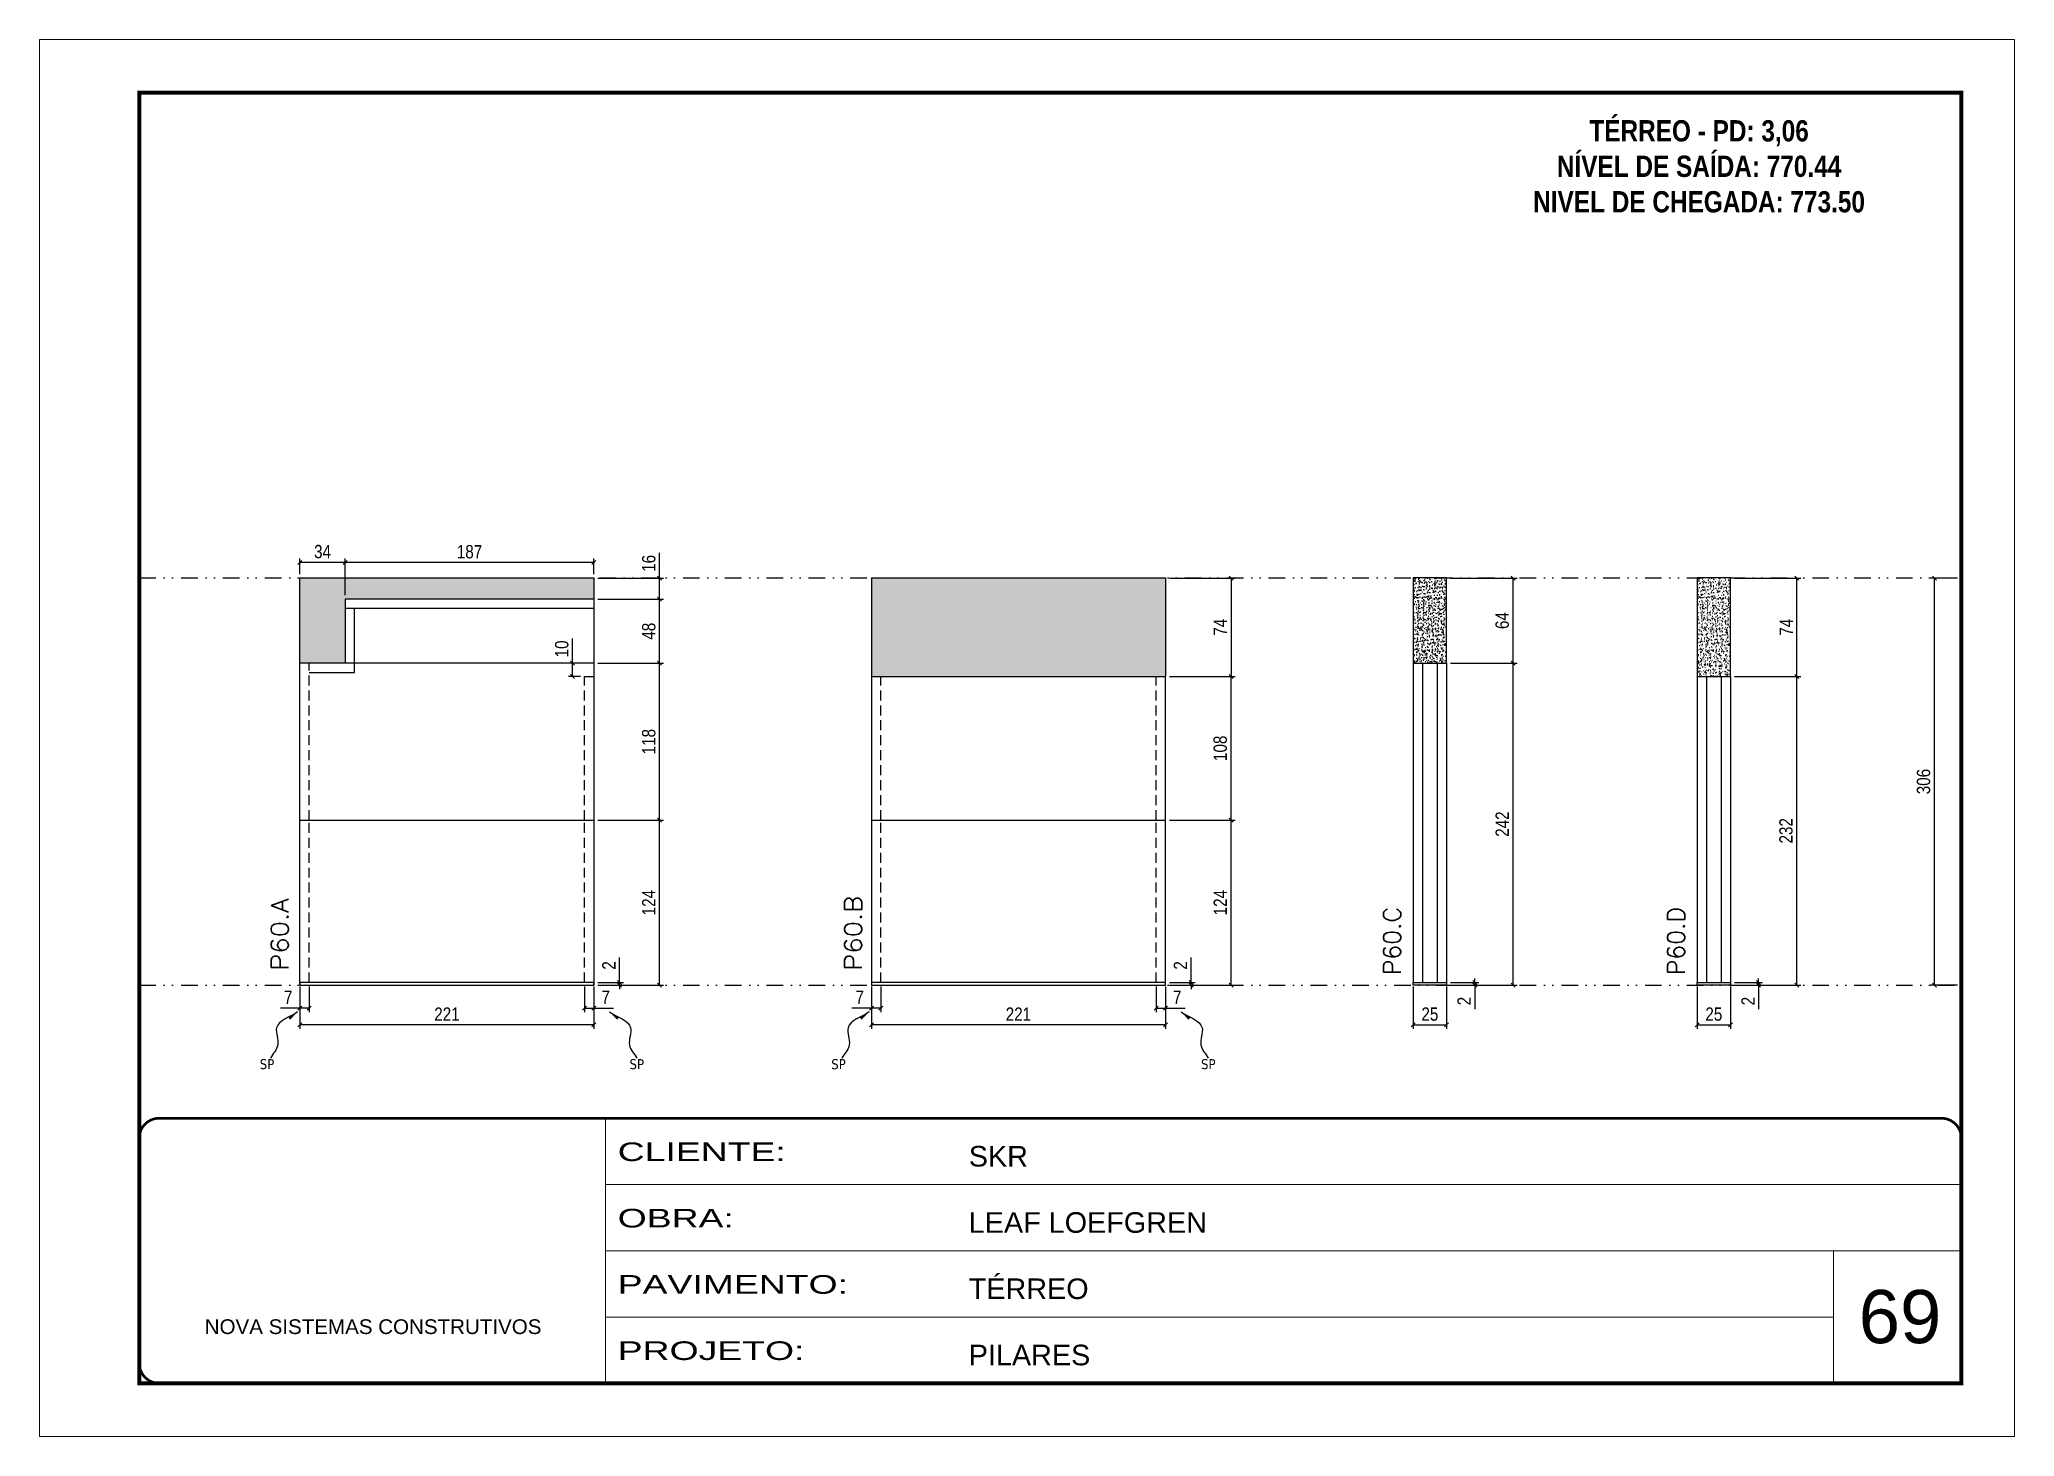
# Model space of a CAD drawing. Extents: x 14400 to 27878, y -21631 to 6985.
# Drawn here: x 14400 to 15885, y -13591 to -12541 of the extents above; entities that cross this region are included whole.
import ezdxf

# ---------------------------------------------------------------- set-up
doc = ezdxf.new("R2010")
doc.units = 0
for name, pattern in [('CONTINUO', [0]), ('DASHED', [0.75, 0.5, -0.25]), ('DIVIDE2', [0.625, 0.25, -0.125, 0, -0.125, 0, -0.125]), ('HIDDEN', [0.375, 0.25, -0.125])]:
    doc.linetypes.add(name, pattern=pattern)
for name, color, linetype, lineweight in [('CARIMBO', 255, 'Continuous', 9), ('Folhas', 255, 'Continuous', 9), ('SARRAFO DE PRESSAO', 251, 'DASHED', 9), ('Texto Seção', 7, 'Continuous', 15)]:
    doc.layers.add(name, color=color, linetype=linetype, lineweight=lineweight)
for name, color, linetype in [('COTA', 241, 'Continuous'), ('NOMENCLATURA', 7, 'Continuous'), ('Nível', 160, 'Continuous'), ('Painéis', 200, 'Continuous'), ('SARR_2.2x7', 40, 'Continuous'), ('Sarrafo de Pressão', 42, 'HIDDEN'), ('texto', 7, 'Continuous')]:
    doc.layers.add(name, color=color, linetype=linetype)
doc.styles.add('ARIAL', font='arial.ttf')
doc.styles.add('COTA TECNICA', font='techl___.ttf', dxfattribs={"height": 10})
doc.styles.add('COTA TECNICA-50', font='techl___.ttf', dxfattribs={"height": 10})
doc.styles.add('REGUA-120', font='ROMANS.shx', dxfattribs={"height": 15})
doc.styles.add('ROMANC', font='techb___.ttf', dxfattribs={"height": 2.5})
doc.styles.get("Standard").update_dxf_attribs({"font": 'arial.ttf'})
doc.styles.add('Tecnologia', font='')
doc.styles.get('Tecnologia').set_extended_font_data('Forgotten Futurist')
doc.dimstyles.new('COTA PAINEL-50', dxfattribs={"dimtxt": 10, "dimasz": 3, "dimexe": 3, "dimexo": 3, "dimgap": 3, "dimtad": 1, "dimdec": 1, "dimzin": 12, "dimdsep": 46, "dimtxsty": 'COTA TECNICA-50', "dimblk1": 'OBLIQUE', "dimblk2": 'OBLIQUE', "dimsah": 1, "dimcen": 0.9, "dimclrd": 4, "dimclre": 4, "dimclrt": 240, "dimadec": 1, "dimazin": 3, "dimtfac": 1, "dimtdec": 1, "dimtmove": 0, "dimatfit": 3, "dimfxl": 1, "dimtolj": 1, "dimtzin": 12, "dimarcsym": 0})
doc.dimstyles.new('PAINEL', dxfattribs={"dimtxt": 10, "dimasz": 3, "dimexe": 3, "dimexo": 3, "dimgap": 3, "dimtad": 1, "dimdec": 1, "dimzin": 12, "dimdsep": 46, "dimtxsty": 'COTA TECNICA', "dimblk1": 'OBLIQUE', "dimblk2": 'OBLIQUE', "dimsah": 1, "dimcen": 0.9, "dimclrd": 4, "dimclre": 4, "dimclrt": 240, "dimadec": 1, "dimazin": 3, "dimtfac": 1, "dimtdec": 1, "dimtmove": 0, "dimatfit": 3, "dimfxl": 1, "dimtolj": 1, "dimtzin": 12, "dimarcsym": 0})
doc.dimstyles.get("Standard").update_dxf_attribs({"dimtxt": 0.18, "dimasz": 0.18, "dimexe": 0.18, "dimexo": 0.0625, "dimgap": 0.09, "dimtad": 0, "dimtih": 1, "dimtoh": 1, "dimdec": 4, "dimzin": 0, "dimdsep": 46, "dimtxsty": 'Standard', "dimcen": 0.09, "dimadec": 0, "dimazin": 0, "dimtfac": 1, "dimtdec": 4, "dimtofl": 0, "dimtmove": 0, "dimatfit": 3, "dimfxl": 1, "dimtolj": 1, "dimtzin": 0, "dimarcsym": 0})

msp = doc.modelspace()

# ---------------------------------------------------------------- texts
at = {"layer": 'CARIMBO', "style": 'ARIAL'}
msp.add_text('69', height=40, dxfattribs=at).set_placement((15767.83, -13520.91))
at = {"layer": 'NOMENCLATURA', "color": 2, "insert": (15647.81, -12574.99), "char_height": 16, "attachment_point": 2, "style": 'ROMANC'}
msp.add_mtext_dynamic_manual_height_columns('\\PTÉRREO - PD: 3,06\\PNÍVEL DE SAÍDA: 770.44\\PNIVEL DE CHEGADA: 773.50', width=432.3511, gutter_width=1, heights=[0], dxfattribs=at)
at = {"layer": 'texto', "color": 0, "char_height": 7.5, "attachment_point": 5}
for insert in [(14571.04, -13311.26), (14849.07, -13311.26), (15000.74, -13311.26), (15278.77, -13311.26)]:
    msp.add_mtext('{\\fTahoma|b0|i0|c0|p34;\\C4;SP}', dxfattribs=dict(at, insert=insert))
at = {"layer": 'Texto Seção', "style": 'REGUA-120', "width": 1.1}
for s, p in [('P60.B', (15018.27, -13241)), ('P60.A', (14587.08, -13241))]:
    msp.add_text(s, height=13, rotation=90, dxfattribs=at).set_placement(p)
at = {"layer": 'Texto Seção', "char_height": 13, "width": 370.6998, "attachment_point": 7, "rotation": 90, "style": 'REGUA-120'}
for s, insert in [('P60.C', (15423.48, -13244.35)), ('P60.D', (15636.99, -13244.35))]:
    msp.add_mtext(s, dxfattribs=dict(at, insert=insert))

# ---------------------------------------------------------------- blocks, each defined once
blk = doc.blocks.new('9999999999')
at = {"color": 30, "linetype": 'CONTINUO'}
for p, q in [((98564.6, 34230.2), (98564.6, 34429.4)), ((98564.6, 34379.6), (99584, 34379.6)), ((98564.6, 34329.8), (99488, 34329.8)), ((99584, 34329.8), (99488, 34329.8)), ((99488, 34329.8), (99488, 34230.2)), ((98564.6, 34280), (99488, 34280))]:
    blk.add_line(p, q, dxfattribs=at)
at = {"color": 30, "linetype": 'CONTINUO', "const_width": 2}
blk.add_lwpolyline([(99584, 34230.2), (99584, 34414.4, 0.414214), (99569, 34429.4), (98229, 34429.4, 0.414214), (98214, 34414.4), (98214, 34245.2, 0.414214), (98229, 34230.2), (99584, 34230.2)], format="xyb", dxfattribs=at)
at = {"layer": 'Folhas'}
blk.add_lwpolyline([(98139, 34190.2), (99624, 34190.2), (99624, 35240.2), (98139, 35240.2)], close=True, dxfattribs=at)
at = {"layer": 'Folhas', "color": 30, "const_width": 3}
blk.add_lwpolyline([(98214, 34230.2), (99584, 34230.2), (99584, 35200.2), (98214, 35200.2)], close=True, dxfattribs=at)
at = {"color": 7, "linetype": 'Continuous', "ltscale": 5, "style": 'ARIAL'}
for s, height, p in [('SKR', 15.48, (98837.7, 34393.1)), ('LEAF LOEFGREN', 15.483, (98837.7, 34343.3)), ('TÉRREO', 15.48, (98837.7, 34293.5)), ('NOVA SISTEMAS CONSTRUTIVOS', 11.059, (98263.2, 34267.2)), ('PILARES', 15.48, (98837.7, 34243.7))]:
    blk.add_text(s, height=height, dxfattribs=at).set_placement(p)
at = {"layer": 'Folhas', "color": 7, "style": 'Tecnologia', "width": 1.5}
for s, p in [('CLIENTE:', (98573.7, 34397.2)), ('OBRA:', (98573.7, 34347.3)), ('PAVIMENTO:', (98573.7, 34297.5)), ('PROJETO:', (98573.7, 34247.7))]:
    blk.add_text(s, height=14, dxfattribs=at).set_placement(p)
blk = doc.blocks.new('_Oblique')
at = {"color": 0, "linetype": 'ByBlock', "lineweight": -2}
blk.add_line((-0.5, -0.5), (0.5, 0.5), dxfattribs=at)
blk = doc.blocks.new('*D2590')
at = {"layer": 'COTA', "color": 4, "lineweight": -2, "transparency": 16777216}
for p, q in [((15432.9, -13252.8), (15432.9, -13284.7)), ((15457.9, -13252.8), (15457.9, -13284.7)), ((15432.9, -13281.7), (15457.9, -13281.7))]:
    blk.add_line(p, q, dxfattribs=at)
at = {"layer": 'Defpoints', "color": 0, "transparency": 16777216}
for p in [(15432.9, -13249.8), (15457.9, -13249.8), (15457.9, -13281.7)]:
    blk.add_point(p, dxfattribs=at)
at = {"layer": 'COTA', "color": 4, "lineweight": -2, "transparency": 16777216, "xscale": 3, "yscale": 3, "zscale": 3, "rotation": 180}
blk.add_blockref('_Oblique', (15432.9, -13281.7), dxfattribs=at)
at = {"layer": 'COTA', "color": 4, "lineweight": -2, "transparency": 16777216, "xscale": 3, "yscale": 3, "zscale": 3}
blk.add_blockref('_Oblique', (15457.9, -13281.7), dxfattribs=at)
at = {"layer": 'COTA', "color": 240, "transparency": 16777216, "insert": (15445.4, -13273.6), "char_height": 10, "attachment_point": 5, "style": 'COTA TECNICA'}
blk.add_mtext('\\A1;25', dxfattribs=at)
blk = doc.blocks.new('*D2591')
at = {"layer": 'COTA', "color": 4, "lineweight": -2, "transparency": 16777216}
for p, q in [((15460.9, -13249.8), (15482.1, -13249.8)), ((15460.9, -13251.8), (15482.1, -13251.8)), ((15479.1, -13249.8), (15479.1, -13246.8)), ((15479.1, -13249.8), (15479.1, -13251.8)), ((15479.1, -13251.8), (15479.1, -13269.9))]:
    blk.add_line(p, q, dxfattribs=at)
at = {"layer": 'Defpoints', "color": 0, "transparency": 16777216}
for p in [(15457.9, -13249.8), (15457.9, -13251.8), (15479.1, -13249.8)]:
    blk.add_point(p, dxfattribs=at)
at = {"layer": 'COTA', "color": 4, "lineweight": -2, "transparency": 16777216, "xscale": 3, "yscale": 3, "zscale": 3}
for p, rotation in [((15479.1, -13249.8), 270), ((15479.1, -13251.8), 90)]:
    blk.add_blockref('_Oblique', p, dxfattribs=dict(at, rotation=rotation))
at = {"layer": 'COTA', "color": 240, "transparency": 16777216, "insert": (15471.1, -13263.8), "char_height": 10, "attachment_point": 5, "rotation": 90, "style": 'COTA TECNICA-50'}
blk.add_mtext('\\A1;2', dxfattribs=at)
blk = doc.blocks.new('*D2592')
at = {"layer": 'COTA', "color": 4, "lineweight": -2, "transparency": 16777216}
for p, q in [((15460.9, -13009.8), (15510.9, -13009.8)), ((15507.9, -13251.8), (15507.9, -13009.8)), ((15460.9, -13251.8), (15510.9, -13251.8))]:
    blk.add_line(p, q, dxfattribs=at)
at = {"layer": 'Defpoints', "color": 0, "transparency": 16777216}
for p in [(15457.9, -13009.8), (15507.9, -13009.8), (15457.9, -13251.8)]:
    blk.add_point(p, dxfattribs=at)
at = {"layer": 'COTA', "color": 4, "lineweight": -2, "transparency": 16777216, "xscale": 3, "yscale": 3, "zscale": 3}
for p, rotation in [((15507.9, -13009.8), 90), ((15507.9, -13251.8), 270)]:
    blk.add_blockref('_Oblique', p, dxfattribs=dict(at, rotation=rotation))
at = {"layer": 'COTA', "color": 240, "transparency": 16777216, "insert": (15499.8, -13130.8), "char_height": 10, "attachment_point": 5, "rotation": 90, "style": 'COTA TECNICA-50'}
blk.add_mtext('\\A1;242', dxfattribs=at)
blk = doc.blocks.new('*D2606')
at = {"layer": 'COTA', "color": 4, "lineweight": -2, "transparency": 16777216}
for p, q in [((15460.9, -12945.8), (15510.9, -12945.8)), ((15507.9, -13009.8), (15507.9, -12945.8)), ((15460.9, -13009.8), (15510.9, -13009.8))]:
    blk.add_line(p, q, dxfattribs=at)
at = {"layer": 'Defpoints', "color": 0, "transparency": 16777216}
for p in [(15457.9, -12945.8), (15507.9, -12945.8), (15457.9, -13009.8)]:
    blk.add_point(p, dxfattribs=at)
at = {"layer": 'COTA', "color": 4, "lineweight": -2, "transparency": 16777216, "xscale": 3, "yscale": 3, "zscale": 3}
for p, rotation in [((15507.9, -12945.8), 90), ((15507.9, -13009.8), 270)]:
    blk.add_blockref('_Oblique', p, dxfattribs=dict(at, rotation=rotation))
at = {"layer": 'COTA', "color": 240, "transparency": 16777216, "insert": (15499.8, -12977.8), "char_height": 10, "attachment_point": 5, "rotation": 90, "style": 'COTA TECNICA'}
blk.add_mtext('\\A1;64', dxfattribs=at)
blk = doc.blocks.new('*D2607')
at = {"layer": 'COTA', "color": 4, "lineweight": -2, "transparency": 16777216}
for p, q in [((15842, -12945.8), (15821.8, -12945.8)), ((15824.8, -13251.8), (15824.8, -12945.8)), ((15842, -13251.8), (15821.8, -13251.8))]:
    blk.add_line(p, q, dxfattribs=at)
at = {"layer": 'Defpoints', "color": 0, "transparency": 16777216}
for p in [(15824.8, -12945.8), (15845, -12945.8), (15845, -13251.8)]:
    blk.add_point(p, dxfattribs=at)
at = {"layer": 'COTA', "color": 4, "lineweight": -2, "transparency": 16777216, "xscale": 3, "yscale": 3, "zscale": 3}
for p, rotation in [((15824.8, -12945.8), 90), ((15824.8, -13251.8), 270)]:
    blk.add_blockref('_Oblique', p, dxfattribs=dict(at, rotation=rotation))
at = {"layer": 'COTA', "color": 240, "transparency": 16777216, "insert": (15816.6, -13098.8), "char_height": 10, "attachment_point": 5, "rotation": 90, "style": 'COTA TECNICA'}
blk.add_mtext('\\A1;306', dxfattribs=at)
blk = doc.blocks.new('*D2593')
at = {"layer": 'COTA', "color": 4, "lineweight": -2, "transparency": 16777216}
for p, q in [((15646.4, -13252.8), (15646.4, -13284.7)), ((15671.4, -13252.8), (15671.4, -13284.7)), ((15646.4, -13281.7), (15671.4, -13281.7))]:
    blk.add_line(p, q, dxfattribs=at)
at = {"layer": 'Defpoints', "color": 0, "transparency": 16777216}
for p in [(15646.4, -13249.8), (15671.4, -13249.8), (15671.4, -13281.7)]:
    blk.add_point(p, dxfattribs=at)
at = {"layer": 'COTA', "color": 4, "lineweight": -2, "transparency": 16777216, "xscale": 3, "yscale": 3, "zscale": 3, "rotation": 180}
blk.add_blockref('_Oblique', (15646.4, -13281.7), dxfattribs=at)
at = {"layer": 'COTA', "color": 4, "lineweight": -2, "transparency": 16777216, "xscale": 3, "yscale": 3, "zscale": 3}
blk.add_blockref('_Oblique', (15671.4, -13281.7), dxfattribs=at)
at = {"layer": 'COTA', "color": 240, "transparency": 16777216, "insert": (15658.9, -13273.6), "char_height": 10, "attachment_point": 5, "style": 'COTA TECNICA'}
blk.add_mtext('\\A1;25', dxfattribs=at)
blk = doc.blocks.new('*D2594')
at = {"layer": 'COTA', "color": 4, "lineweight": -2, "transparency": 16777216}
for p, q in [((15674.4, -13249.8), (15695.6, -13249.8)), ((15674.4, -13251.8), (15695.6, -13251.8)), ((15692.6, -13249.8), (15692.6, -13246.8)), ((15692.6, -13249.8), (15692.6, -13251.8)), ((15692.6, -13251.8), (15692.6, -13269.9))]:
    blk.add_line(p, q, dxfattribs=at)
at = {"layer": 'Defpoints', "color": 0, "transparency": 16777216}
for p in [(15671.4, -13249.8), (15671.4, -13251.8), (15692.6, -13249.8)]:
    blk.add_point(p, dxfattribs=at)
at = {"layer": 'COTA', "color": 4, "lineweight": -2, "transparency": 16777216, "xscale": 3, "yscale": 3, "zscale": 3}
for p, rotation in [((15692.6, -13249.8), 270), ((15692.6, -13251.8), 90)]:
    blk.add_blockref('_Oblique', p, dxfattribs=dict(at, rotation=rotation))
at = {"layer": 'COTA', "color": 240, "transparency": 16777216, "insert": (15684.6, -13263.8), "char_height": 10, "attachment_point": 5, "rotation": 90, "style": 'COTA TECNICA-50'}
blk.add_mtext('\\A1;2', dxfattribs=at)
blk = doc.blocks.new('*D2595')
at = {"layer": 'COTA', "color": 4, "lineweight": -2, "transparency": 16777216}
for p, q in [((15674.4, -13019.8), (15724.4, -13019.8)), ((15721.4, -13251.8), (15721.4, -13019.8)), ((15674.4, -13251.8), (15724.4, -13251.8))]:
    blk.add_line(p, q, dxfattribs=at)
at = {"layer": 'Defpoints', "color": 0, "transparency": 16777216}
for p in [(15671.4, -13019.8), (15721.4, -13019.8), (15671.4, -13251.8)]:
    blk.add_point(p, dxfattribs=at)
at = {"layer": 'COTA', "color": 4, "lineweight": -2, "transparency": 16777216, "xscale": 3, "yscale": 3, "zscale": 3}
for p, rotation in [((15721.4, -13019.8), 90), ((15721.4, -13251.8), 270)]:
    blk.add_blockref('_Oblique', p, dxfattribs=dict(at, rotation=rotation))
at = {"layer": 'COTA', "color": 240, "transparency": 16777216, "insert": (15713.2, -13135.8), "char_height": 10, "attachment_point": 5, "rotation": 90, "style": 'COTA TECNICA-50'}
blk.add_mtext('\\A1;232', dxfattribs=at)
blk = doc.blocks.new('*D2608')
at = {"layer": 'COTA', "color": 4, "lineweight": -2, "transparency": 16777216}
for p, q in [((15674.4, -12945.8), (15724.4, -12945.8)), ((15721.4, -13019.8), (15721.4, -12945.8)), ((15674.4, -13019.8), (15724.4, -13019.8))]:
    blk.add_line(p, q, dxfattribs=at)
at = {"layer": 'Defpoints', "color": 0, "transparency": 16777216}
for p in [(15671.4, -12945.8), (15721.4, -12945.8), (15671.4, -13019.8)]:
    blk.add_point(p, dxfattribs=at)
at = {"layer": 'COTA', "color": 4, "lineweight": -2, "transparency": 16777216, "xscale": 3, "yscale": 3, "zscale": 3}
for p, rotation in [((15721.4, -12945.8), 90), ((15721.4, -13019.8), 270)]:
    blk.add_blockref('_Oblique', p, dxfattribs=dict(at, rotation=rotation))
at = {"layer": 'COTA', "color": 240, "transparency": 16777216, "insert": (15713.4, -12982.8), "char_height": 10, "attachment_point": 5, "rotation": 90, "style": 'COTA TECNICA'}
blk.add_mtext('\\A1;74', dxfattribs=at)
blk = doc.blocks.new('*D2600')
at = {"layer": 'COTA', "color": 4, "lineweight": -2, "transparency": 16777216}
for p, q in [((14595.8, -13252.8), (14595.8, -13284.7)), ((14816.8, -13252.8), (14816.8, -13284.7)), ((14816.8, -13281.7), (14595.8, -13281.7))]:
    blk.add_line(p, q, dxfattribs=at)
at = {"layer": 'Defpoints', "color": 0, "transparency": 16777216}
for p in [(14595.8, -13249.8), (14816.8, -13249.8), (14595.8, -13281.7)]:
    blk.add_point(p, dxfattribs=at)
at = {"layer": 'COTA', "color": 4, "lineweight": -2, "transparency": 16777216, "xscale": 3, "yscale": 3, "zscale": 3, "rotation": 180}
blk.add_blockref('_Oblique', (14595.8, -13281.7), dxfattribs=at)
at = {"layer": 'COTA', "color": 4, "lineweight": -2, "transparency": 16777216, "xscale": 3, "yscale": 3, "zscale": 3}
blk.add_blockref('_Oblique', (14816.8, -13281.7), dxfattribs=at)
at = {"layer": 'COTA', "color": 240, "transparency": 16777216, "insert": (14706.3, -13273.6), "char_height": 10, "attachment_point": 5, "style": 'COTA TECNICA'}
blk.add_mtext('\\A1;221', dxfattribs=at)
blk = doc.blocks.new('*D2601')
at = {"layer": 'COTA', "color": 4, "lineweight": -2, "transparency": 16777216}
for p, q in [((14809.8, -13252.8), (14809.8, -13272)), ((14816.8, -13254.8), (14816.8, -13272)), ((14809.8, -13269), (14816.8, -13269)), ((14816.8, -13269), (14831.6, -13269))]:
    blk.add_line(p, q, dxfattribs=at)
at = {"layer": 'Defpoints', "color": 0, "transparency": 16777216}
for p in [(14809.8, -13249.8), (14816.8, -13251.8), (14816.8, -13269)]:
    blk.add_point(p, dxfattribs=at)
at = {"layer": 'COTA', "color": 4, "lineweight": -2, "transparency": 16777216, "xscale": 3, "yscale": 3, "zscale": 3, "rotation": 180}
blk.add_blockref('_Oblique', (14809.8, -13269), dxfattribs=at)
at = {"layer": 'COTA', "color": 4, "lineweight": -2, "transparency": 16777216, "xscale": 3, "yscale": 3, "zscale": 3}
blk.add_blockref('_Oblique', (14816.8, -13269), dxfattribs=at)
at = {"layer": 'COTA', "color": 240, "transparency": 16777216, "insert": (14825.7, -13260.9), "char_height": 10, "attachment_point": 5, "style": 'COTA TECNICA-50'}
blk.add_mtext('\\A1;7', dxfattribs=at)
blk = doc.blocks.new('*D2602')
at = {"layer": 'COTA', "color": 4, "lineweight": -2, "transparency": 16777216}
for p, q in [((14595.8, -13254.8), (14595.8, -13272)), ((14602.8, -13252.8), (14602.8, -13272)), ((14595.8, -13269), (14581.1, -13269)), ((14602.8, -13269), (14595.8, -13269))]:
    blk.add_line(p, q, dxfattribs=at)
at = {"layer": 'Defpoints', "color": 0, "transparency": 16777216}
for p in [(14595.8, -13251.8), (14602.8, -13249.8), (14595.8, -13269)]:
    blk.add_point(p, dxfattribs=at)
at = {"layer": 'COTA', "color": 4, "lineweight": -2, "transparency": 16777216, "xscale": 3, "yscale": 3, "zscale": 3, "rotation": 180}
blk.add_blockref('_Oblique', (14595.8, -13269), dxfattribs=at)
at = {"layer": 'COTA', "color": 4, "lineweight": -2, "transparency": 16777216, "xscale": 3, "yscale": 3, "zscale": 3}
blk.add_blockref('_Oblique', (14602.8, -13269), dxfattribs=at)
at = {"layer": 'COTA', "color": 240, "transparency": 16777216, "insert": (14587, -13260.9), "char_height": 10, "attachment_point": 5, "style": 'COTA TECNICA-50'}
blk.add_mtext('\\A1;7', dxfattribs=at)
blk = doc.blocks.new('*D2603')
at = {"layer": 'COTA', "color": 4, "lineweight": -2, "transparency": 16777216}
for p, q in [((14836.1, -13249.8), (14836.1, -13231)), ((14819.8, -13249.8), (14839.1, -13249.8)), ((14819.8, -13251.8), (14839.1, -13251.8)), ((14836.1, -13251.8), (14836.1, -13249.8)), ((14836.1, -13251.8), (14836.1, -13254.8))]:
    blk.add_line(p, q, dxfattribs=at)
at = {"layer": 'Defpoints', "color": 0, "transparency": 16777216}
for p in [(14816.8, -13249.8), (14816.8, -13251.8), (14836.1, -13251.8)]:
    blk.add_point(p, dxfattribs=at)
at = {"layer": 'COTA', "color": 4, "lineweight": -2, "transparency": 16777216, "xscale": 3, "yscale": 3, "zscale": 3}
for p, rotation in [((14836.1, -13249.8), 270), ((14836.1, -13251.8), 90)]:
    blk.add_blockref('_Oblique', p, dxfattribs=dict(at, rotation=rotation))
at = {"layer": 'COTA', "color": 240, "transparency": 16777216, "insert": (14828.1, -13237), "char_height": 10, "attachment_point": 5, "rotation": 90, "style": 'COTA TECNICA-50'}
blk.add_mtext('\\A1;2', dxfattribs=at)
blk = doc.blocks.new('*D2604')
at = {"layer": 'COTA', "color": 4, "linetype": 'ByBlock', "lineweight": -2, "transparency": 16777216}
for p, q in [((14819.8, -13127.8), (14869.2, -13127.8)), ((14866.2, -13251.8), (14866.2, -13127.8)), ((14819.8, -13251.8), (14869.2, -13251.8))]:
    blk.add_line(p, q, dxfattribs=at)
at = {"layer": 'Defpoints', "color": 0, "linetype": 'ByBlock', "transparency": 16777216}
for p in [(14816.8, -13127.8), (14866.2, -13127.8), (14816.8, -13251.8)]:
    blk.add_point(p, dxfattribs=at)
at = {"layer": 'COTA', "color": 4, "linetype": 'ByBlock', "lineweight": -2, "transparency": 16777216, "xscale": 3, "yscale": 3, "zscale": 3}
for p, rotation in [((14866.2, -13127.8), 90), ((14866.2, -13251.8), 270)]:
    blk.add_blockref('_Oblique', p, dxfattribs=dict(at, rotation=rotation))
at = {"layer": 'COTA', "color": 240, "linetype": 'ByBlock', "transparency": 16777216, "insert": (14858.1, -13189.8), "char_height": 10, "attachment_point": 5, "rotation": 90, "style": 'COTA TECNICA'}
blk.add_mtext('\\A1;124', dxfattribs=at)
blk = doc.blocks.new('*D2605')
at = {"layer": 'COTA', "color": 4, "linetype": 'ByBlock', "lineweight": -2, "transparency": 16777216}
for p, q in [((14819.8, -13127.8), (14869.2, -13127.8)), ((14866.2, -13251.8), (14866.2, -13127.8)), ((14819.8, -13251.8), (14869.2, -13251.8))]:
    blk.add_line(p, q, dxfattribs=at)
at = {"layer": 'Defpoints', "color": 0, "linetype": 'ByBlock', "transparency": 16777216}
for p in [(14816.8, -13127.8), (14866.2, -13127.8), (14816.8, -13251.8)]:
    blk.add_point(p, dxfattribs=at)
at = {"layer": 'COTA', "color": 4, "linetype": 'ByBlock', "lineweight": -2, "transparency": 16777216, "xscale": 3, "yscale": 3, "zscale": 3}
for p, rotation in [((14866.2, -13127.8), 90), ((14866.2, -13251.8), 270)]:
    blk.add_blockref('_Oblique', p, dxfattribs=dict(at, rotation=rotation))
at = {"layer": 'COTA', "color": 240, "linetype": 'ByBlock', "transparency": 16777216, "insert": (14858.1, -13189.8), "char_height": 10, "attachment_point": 5, "rotation": 90, "style": 'COTA TECNICA'}
blk.add_mtext('\\A1;124', dxfattribs=at)
blk = doc.blocks.new('*D2615')
at = {"layer": 'COTA', "color": 4, "lineweight": -2, "transparency": 16777216}
for p, q in [((14819.8, -12961.8), (14869.2, -12961.8)), ((14866.2, -13009.8), (14866.2, -12961.8)), ((14819.8, -13009.8), (14869.2, -13009.8))]:
    blk.add_line(p, q, dxfattribs=at)
at = {"layer": 'Defpoints', "color": 0, "transparency": 16777216}
for p in [(14816.8, -12961.8), (14866.2, -12961.8), (14816.8, -13009.8)]:
    blk.add_point(p, dxfattribs=at)
at = {"layer": 'COTA', "color": 4, "lineweight": -2, "transparency": 16777216, "xscale": 3, "yscale": 3, "zscale": 3}
for p, rotation in [((14866.2, -12961.8), 90), ((14866.2, -13009.8), 270)]:
    blk.add_blockref('_Oblique', p, dxfattribs=dict(at, rotation=rotation))
at = {"layer": 'COTA', "color": 240, "transparency": 16777216, "insert": (14858.1, -12985.8), "char_height": 10, "attachment_point": 5, "rotation": 90, "style": 'COTA TECNICA'}
blk.add_mtext('\\A1;48', dxfattribs=at)
blk = doc.blocks.new('*D2616')
at = {"layer": 'COTA', "color": 4, "lineweight": -2, "transparency": 16777216}
for p, q in [((14629.8, -12958.8), (14629.8, -12931.2)), ((14816.8, -12934.2), (14629.8, -12934.2)), ((14816.8, -12942.8), (14816.8, -12931.2))]:
    blk.add_line(p, q, dxfattribs=at)
at = {"layer": 'Defpoints', "color": 0, "transparency": 16777216}
for p in [(14629.8, -12934.2), (14816.8, -12945.8), (14629.8, -12961.8)]:
    blk.add_point(p, dxfattribs=at)
at = {"layer": 'COTA', "color": 4, "lineweight": -2, "transparency": 16777216, "xscale": 3, "yscale": 3, "zscale": 3, "rotation": 180}
blk.add_blockref('_Oblique', (14629.8, -12934.2), dxfattribs=at)
at = {"layer": 'COTA', "color": 4, "lineweight": -2, "transparency": 16777216, "xscale": 3, "yscale": 3, "zscale": 3}
blk.add_blockref('_Oblique', (14816.8, -12934.2), dxfattribs=at)
at = {"layer": 'COTA', "color": 240, "transparency": 16777216, "insert": (14723.3, -12926.1), "char_height": 10, "attachment_point": 5, "style": 'COTA TECNICA'}
blk.add_mtext('\\A1;187', dxfattribs=at)
blk = doc.blocks.new('*D2617')
at = {"layer": 'COTA', "color": 4, "lineweight": -2, "transparency": 16777216}
for p, q in [((14595.8, -12942.8), (14595.8, -12931.2)), ((14629.8, -12934.2), (14595.8, -12934.2)), ((14629.8, -12958.8), (14629.8, -12931.2))]:
    blk.add_line(p, q, dxfattribs=at)
at = {"layer": 'Defpoints', "color": 0, "transparency": 16777216}
for p in [(14595.8, -12934.2), (14595.8, -12945.8), (14629.8, -12961.8)]:
    blk.add_point(p, dxfattribs=at)
at = {"layer": 'COTA', "color": 4, "lineweight": -2, "transparency": 16777216, "xscale": 3, "yscale": 3, "zscale": 3, "rotation": 180}
blk.add_blockref('_Oblique', (14595.8, -12934.2), dxfattribs=at)
at = {"layer": 'COTA', "color": 4, "lineweight": -2, "transparency": 16777216, "xscale": 3, "yscale": 3, "zscale": 3}
blk.add_blockref('_Oblique', (14629.8, -12934.2), dxfattribs=at)
at = {"layer": 'COTA', "color": 240, "transparency": 16777216, "insert": (14612.8, -12926), "char_height": 10, "attachment_point": 5, "style": 'COTA TECNICA'}
blk.add_mtext('\\A1;34', dxfattribs=at)
blk = doc.blocks.new('*D2596')
at = {"layer": 'COTA', "color": 4, "lineweight": -2, "transparency": 16777216}
for p, q in [((15025.5, -13252.8), (15025.5, -13284.7)), ((15246.5, -13252.8), (15246.5, -13284.7)), ((15246.5, -13281.7), (15025.5, -13281.7))]:
    blk.add_line(p, q, dxfattribs=at)
at = {"layer": 'Defpoints', "color": 0, "transparency": 16777216}
for p in [(15025.5, -13249.8), (15246.5, -13249.8), (15025.5, -13281.7)]:
    blk.add_point(p, dxfattribs=at)
at = {"layer": 'COTA', "color": 4, "lineweight": -2, "transparency": 16777216, "xscale": 3, "yscale": 3, "zscale": 3, "rotation": 180}
blk.add_blockref('_Oblique', (15025.5, -13281.7), dxfattribs=at)
at = {"layer": 'COTA', "color": 4, "lineweight": -2, "transparency": 16777216, "xscale": 3, "yscale": 3, "zscale": 3}
blk.add_blockref('_Oblique', (15246.5, -13281.7), dxfattribs=at)
at = {"layer": 'COTA', "color": 240, "transparency": 16777216, "insert": (15136, -13273.6), "char_height": 10, "attachment_point": 5, "style": 'COTA TECNICA'}
blk.add_mtext('\\A1;221', dxfattribs=at)
blk = doc.blocks.new('*D2597')
at = {"layer": 'COTA', "color": 4, "lineweight": -2, "transparency": 16777216}
for p, q in [((15239.5, -13252.8), (15239.5, -13272)), ((15246.5, -13254.8), (15246.5, -13272)), ((15239.5, -13269), (15246.5, -13269)), ((15246.5, -13269), (15261.3, -13269))]:
    blk.add_line(p, q, dxfattribs=at)
at = {"layer": 'Defpoints', "color": 0, "transparency": 16777216}
for p in [(15239.5, -13249.8), (15246.5, -13251.8), (15246.5, -13269)]:
    blk.add_point(p, dxfattribs=at)
at = {"layer": 'COTA', "color": 4, "lineweight": -2, "transparency": 16777216, "xscale": 3, "yscale": 3, "zscale": 3, "rotation": 180}
blk.add_blockref('_Oblique', (15239.5, -13269), dxfattribs=at)
at = {"layer": 'COTA', "color": 4, "lineweight": -2, "transparency": 16777216, "xscale": 3, "yscale": 3, "zscale": 3}
blk.add_blockref('_Oblique', (15246.5, -13269), dxfattribs=at)
at = {"layer": 'COTA', "color": 240, "transparency": 16777216, "insert": (15255.4, -13260.9), "char_height": 10, "attachment_point": 5, "style": 'COTA TECNICA-50'}
blk.add_mtext('\\A1;7', dxfattribs=at)
blk = doc.blocks.new('*D2598')
at = {"layer": 'COTA', "color": 4, "lineweight": -2, "transparency": 16777216}
for p, q in [((15025.5, -13254.8), (15025.5, -13272)), ((15032.5, -13252.8), (15032.5, -13272)), ((15025.5, -13269), (15010.8, -13269)), ((15032.5, -13269), (15025.5, -13269))]:
    blk.add_line(p, q, dxfattribs=at)
at = {"layer": 'Defpoints', "color": 0, "transparency": 16777216}
for p in [(15025.5, -13251.8), (15032.5, -13249.8), (15025.5, -13269)]:
    blk.add_point(p, dxfattribs=at)
at = {"layer": 'COTA', "color": 4, "lineweight": -2, "transparency": 16777216, "xscale": 3, "yscale": 3, "zscale": 3, "rotation": 180}
blk.add_blockref('_Oblique', (15025.5, -13269), dxfattribs=at)
at = {"layer": 'COTA', "color": 4, "lineweight": -2, "transparency": 16777216, "xscale": 3, "yscale": 3, "zscale": 3}
blk.add_blockref('_Oblique', (15032.5, -13269), dxfattribs=at)
at = {"layer": 'COTA', "color": 240, "transparency": 16777216, "insert": (15016.7, -13260.9), "char_height": 10, "attachment_point": 5, "style": 'COTA TECNICA-50'}
blk.add_mtext('\\A1;7', dxfattribs=at)
blk = doc.blocks.new('*D2599')
at = {"layer": 'COTA', "color": 4, "lineweight": -2, "transparency": 16777216}
for p, q in [((15265.8, -13249.8), (15265.8, -13231)), ((15249.5, -13249.8), (15268.8, -13249.8)), ((15249.5, -13251.8), (15268.8, -13251.8)), ((15265.8, -13251.8), (15265.8, -13249.8)), ((15265.8, -13251.8), (15265.8, -13254.8))]:
    blk.add_line(p, q, dxfattribs=at)
at = {"layer": 'Defpoints', "color": 0, "transparency": 16777216}
for p in [(15246.5, -13249.8), (15246.5, -13251.8), (15265.8, -13251.8)]:
    blk.add_point(p, dxfattribs=at)
at = {"layer": 'COTA', "color": 4, "lineweight": -2, "transparency": 16777216, "xscale": 3, "yscale": 3, "zscale": 3}
for p, rotation in [((15265.8, -13249.8), 270), ((15265.8, -13251.8), 90)]:
    blk.add_blockref('_Oblique', p, dxfattribs=dict(at, rotation=rotation))
at = {"layer": 'COTA', "color": 240, "transparency": 16777216, "insert": (15257.8, -13237), "char_height": 10, "attachment_point": 5, "rotation": 90, "style": 'COTA TECNICA-50'}
blk.add_mtext('\\A1;2', dxfattribs=at)
blk = doc.blocks.new('*D2611')
at = {"layer": 'COTA', "color": 4, "linetype": 'ByBlock', "lineweight": -2, "transparency": 16777216}
for p, q in [((15249.5, -13127.8), (15298.9, -13127.8)), ((15295.9, -13251.8), (15295.9, -13127.8)), ((15249.5, -13251.8), (15298.9, -13251.8))]:
    blk.add_line(p, q, dxfattribs=at)
at = {"layer": 'Defpoints', "color": 0, "linetype": 'ByBlock', "transparency": 16777216}
for p in [(15246.5, -13127.8), (15295.9, -13127.8), (15246.5, -13251.8)]:
    blk.add_point(p, dxfattribs=at)
at = {"layer": 'COTA', "color": 4, "linetype": 'ByBlock', "lineweight": -2, "transparency": 16777216, "xscale": 3, "yscale": 3, "zscale": 3}
for p, rotation in [((15295.9, -13127.8), 90), ((15295.9, -13251.8), 270)]:
    blk.add_blockref('_Oblique', p, dxfattribs=dict(at, rotation=rotation))
at = {"layer": 'COTA', "color": 240, "linetype": 'ByBlock', "transparency": 16777216, "insert": (15287.8, -13189.8), "char_height": 10, "attachment_point": 5, "rotation": 90, "style": 'COTA TECNICA'}
blk.add_mtext('\\A1;124', dxfattribs=at)
blk = doc.blocks.new('*D2612')
at = {"layer": 'COTA', "color": 4, "linetype": 'ByBlock', "lineweight": -2, "transparency": 16777216}
for p, q in [((15249.5, -13127.8), (15298.9, -13127.8)), ((15295.9, -13251.8), (15295.9, -13127.8)), ((15249.5, -13251.8), (15298.9, -13251.8))]:
    blk.add_line(p, q, dxfattribs=at)
at = {"layer": 'Defpoints', "color": 0, "linetype": 'ByBlock', "transparency": 16777216}
for p in [(15246.5, -13127.8), (15295.9, -13127.8), (15246.5, -13251.8)]:
    blk.add_point(p, dxfattribs=at)
at = {"layer": 'COTA', "color": 4, "linetype": 'ByBlock', "lineweight": -2, "transparency": 16777216, "xscale": 3, "yscale": 3, "zscale": 3}
for p, rotation in [((15295.9, -13127.8), 90), ((15295.9, -13251.8), 270)]:
    blk.add_blockref('_Oblique', p, dxfattribs=dict(at, rotation=rotation))
at = {"layer": 'COTA', "color": 240, "linetype": 'ByBlock', "transparency": 16777216, "insert": (15287.8, -13189.8), "char_height": 10, "attachment_point": 5, "rotation": 90, "style": 'COTA TECNICA'}
blk.add_mtext('\\A1;124', dxfattribs=at)
blk = doc.blocks.new('*D2613')
at = {"layer": 'COTA', "color": 4, "lineweight": -2, "transparency": 16777216}
for p, q in [((15249.5, -13019.8), (15298.9, -13019.8)), ((15295.9, -13127.8), (15295.9, -13019.8)), ((15249.5, -13127.8), (15298.9, -13127.8))]:
    blk.add_line(p, q, dxfattribs=at)
at = {"layer": 'Defpoints', "color": 0, "transparency": 16777216}
for p in [(15246.5, -13019.8), (15295.9, -13019.8), (15246.5, -13127.8)]:
    blk.add_point(p, dxfattribs=at)
at = {"layer": 'COTA', "color": 4, "lineweight": -2, "transparency": 16777216, "xscale": 3, "yscale": 3, "zscale": 3}
for p, rotation in [((15295.9, -13019.8), 90), ((15295.9, -13127.8), 270)]:
    blk.add_blockref('_Oblique', p, dxfattribs=dict(at, rotation=rotation))
at = {"layer": 'COTA', "color": 240, "transparency": 16777216, "insert": (15287.8, -13073.8), "char_height": 10, "attachment_point": 5, "rotation": 90, "style": 'COTA TECNICA'}
blk.add_mtext('\\A1;108', dxfattribs=at)
blk = doc.blocks.new('*D2614')
at = {"layer": 'COTA', "color": 4, "lineweight": -2, "transparency": 16777216}
for p, q in [((15249.5, -12945.8), (15298.9, -12945.8)), ((15295.9, -12945.8), (15295.9, -13019.8)), ((15249.5, -13019.8), (15298.9, -13019.8))]:
    blk.add_line(p, q, dxfattribs=at)
at = {"layer": 'Defpoints', "color": 0, "transparency": 16777216}
for p in [(15246.5, -12945.8), (15246.5, -13019.8), (15295.9, -13019.8)]:
    blk.add_point(p, dxfattribs=at)
at = {"layer": 'COTA', "color": 4, "lineweight": -2, "transparency": 16777216, "xscale": 3, "yscale": 3, "zscale": 3}
for p, rotation in [((15295.9, -12945.8), 90), ((15295.9, -13019.8), 270)]:
    blk.add_blockref('_Oblique', p, dxfattribs=dict(at, rotation=rotation))
at = {"layer": 'COTA', "color": 240, "transparency": 16777216, "insert": (15287.8, -12982.8), "char_height": 10, "attachment_point": 5, "rotation": 90, "style": 'COTA TECNICA'}
blk.add_mtext('\\A1;74', dxfattribs=at)
blk = doc.blocks.new('*D2609')
at = {"layer": 'COTA', "color": 4, "lineweight": -2, "transparency": 16777216}
for p, q in [((14866.2, -12945.8), (14866.2, -12926.8)), ((14819.8, -12945.8), (14869.2, -12945.8)), ((14866.2, -12961.8), (14866.2, -12945.8)), ((14819.8, -12961.8), (14869.2, -12961.8))]:
    blk.add_line(p, q, dxfattribs=at)
at = {"layer": 'Defpoints', "color": 0, "transparency": 16777216}
for p in [(14816.8, -12945.8), (14866.2, -12945.8), (14816.8, -12961.8)]:
    blk.add_point(p, dxfattribs=at)
at = {"layer": 'COTA', "color": 4, "lineweight": -2, "transparency": 16777216, "xscale": 3, "yscale": 3, "zscale": 3}
for p, rotation in [((14866.2, -12945.8), 90), ((14866.2, -12961.8), 270)]:
    blk.add_blockref('_Oblique', p, dxfattribs=dict(at, rotation=rotation))
at = {"layer": 'COTA', "color": 240, "transparency": 16777216, "insert": (14858.1, -12934.8), "char_height": 10, "attachment_point": 5, "rotation": 90, "style": 'COTA TECNICA'}
blk.add_mtext('\\A1;16', dxfattribs=at)
blk = doc.blocks.new('*D2610')
at = {"layer": 'COTA', "color": 4, "lineweight": -2, "transparency": 16777216}
for p, q in [((14819.8, -13009.8), (14869.2, -13009.8)), ((14866.2, -13127.8), (14866.2, -13009.8)), ((14819.8, -13127.8), (14869.2, -13127.8))]:
    blk.add_line(p, q, dxfattribs=at)
at = {"layer": 'Defpoints', "color": 0, "transparency": 16777216}
for p in [(14816.8, -13009.8), (14866.2, -13009.8), (14816.8, -13127.8)]:
    blk.add_point(p, dxfattribs=at)
at = {"layer": 'COTA', "color": 4, "lineweight": -2, "transparency": 16777216, "xscale": 3, "yscale": 3, "zscale": 3}
for p, rotation in [((14866.2, -13009.8), 90), ((14866.2, -13127.8), 270)]:
    blk.add_blockref('_Oblique', p, dxfattribs=dict(at, rotation=rotation))
at = {"layer": 'COTA', "color": 240, "transparency": 16777216, "insert": (14858.1, -13068.8), "char_height": 10, "attachment_point": 5, "rotation": 90, "style": 'COTA TECNICA'}
blk.add_mtext('\\A1;118', dxfattribs=at)
blk = doc.blocks.new('*D2694')
at = {"layer": 'COTA', "color": 4, "lineweight": -2, "transparency": 16777216}
for p, q in [((14800.8, -13009.8), (14800.8, -12991.3)), ((14806.8, -13009.8), (14797.8, -13009.8)), ((14806.8, -13019.8), (14797.8, -13019.8)), ((14800.8, -13019.8), (14800.8, -13009.8))]:
    blk.add_line(p, q, dxfattribs=at)
at = {"layer": 'Defpoints', "color": 0, "transparency": 16777216}
for p in [(14800.8, -13009.8), (14809.8, -13009.8), (14809.8, -13019.8)]:
    blk.add_point(p, dxfattribs=at)
at = {"layer": 'COTA', "color": 4, "lineweight": -2, "transparency": 16777216, "xscale": 3, "yscale": 3, "zscale": 3}
for p, rotation in [((14800.8, -13009.8), 90), ((14800.8, -13019.8), 270)]:
    blk.add_blockref('_Oblique', p, dxfattribs=dict(at, rotation=rotation))
at = {"layer": 'COTA', "color": 240, "transparency": 16777216, "insert": (14792.7, -12999.1), "char_height": 10, "attachment_point": 5, "rotation": 90, "style": 'COTA TECNICA'}
blk.add_mtext('\\A1;10', dxfattribs=at)

# ---------------------------------------------------------------- dimensions: what is measured, and where the dimension line sits
at = {"layer": 'COTA'}
for base, p1, p2, override, picture, middle in [((14595.82, -12934.23), (14629.82, -12961.77), (14595.82, -12945.77), {"dimtmove": 1}, '*D2617', (14612.82, -12926.01)), ((14595.82, -13281.66), (14816.82, -13249.77), (14595.82, -13249.77), {"dimarcsym": 2}, '*D2600', (14706.32, -13273.6)), ((15025.52, -13281.66), (15246.52, -13249.77), (15025.52, -13249.77), {"dimarcsym": 2}, '*D2596', (15136.02, -13273.6))]:
    dim = msp.add_linear_dim(base=base, p1=p1, p2=p2, angle=180, dimstyle='PAINEL', override=override, dxfattribs=at)
    dim.commit()
    dim.dimension.update_dxf_attribs({"geometry": picture, "text_midpoint": middle})
for base, p1, p2, angle, dimstyle, picture, middle in [((14629.82, -12934.23), (14816.82, -12945.77), (14629.82, -12961.77), 180, 'PAINEL', '*D2616', (14723.32, -12926.14)), ((14866.19, -12945.77), (14816.82, -12961.77), (14816.82, -12945.77), 90, 'PAINEL', '*D2609', (14858.09, -12934.76)), ((15295.89, -13019.77), (15246.52, -12945.77), (15246.52, -13019.77), 90, 'PAINEL', '*D2614', (15287.82, -12982.77)), ((15507.92, -12945.77), (15457.93, -13009.77), (15457.93, -12945.77), 90, 'PAINEL', '*D2606', (15499.82, -12977.77)), ((15721.43, -12945.77), (15671.44, -13019.77), (15671.44, -12945.77), 90, 'PAINEL', '*D2608', (15713.36, -12982.77)), ((15824.85, -12945.77), (15844.97, -13251.77), (15844.97, -12945.77), 90, 'PAINEL', '*D2607', (15816.63, -13098.77)), ((14866.19, -12961.77), (14816.82, -13009.77), (14816.82, -12961.77), 90, 'PAINEL', '*D2615', (14858.09, -12985.77)), ((14800.82, -13009.77), (14809.82, -13019.77), (14809.82, -13009.77), 90, 'PAINEL', '*D2694', (14792.72, -12999.05)), ((14866.19, -13009.77), (14816.82, -13127.77), (14816.82, -13009.77), 90, 'PAINEL', '*D2610', (14858.09, -13068.77)), ((15507.92, -13009.77), (15457.93, -13251.77), (15457.93, -13009.77), 90, 'COTA PAINEL-50', '*D2592', (15499.85, -13130.77)), ((15295.89, -13019.77), (15246.52, -13127.77), (15246.52, -13019.77), 90, 'PAINEL', '*D2613', (15287.76, -13073.77)), ((15721.43, -13019.77), (15671.44, -13251.77), (15671.44, -13019.77), 90, 'COTA PAINEL-50', '*D2595', (15713.21, -13135.77)), ((14595.82, -13269.01), (14602.82, -13249.77), (14595.82, -13251.77), 180, 'COTA PAINEL-50', '*D2602', (14586.95, -13260.93)), ((15025.52, -13269.01), (15032.52, -13249.77), (15025.52, -13251.77), 180, 'COTA PAINEL-50', '*D2598', (15016.66, -13260.93))]:
    dim = msp.add_linear_dim(base=base, p1=p1, p2=p2, angle=angle, dimstyle=dimstyle, dxfattribs=at)
    dim.commit()
    dim.dimension.update_dxf_attribs({"geometry": picture, "text_midpoint": middle})
at = {"layer": 'COTA', "linetype": 'ByBlock'}
for p1, p2, picture, middle in [((14816.82, -13251.77), (14816.82, -13127.77), '*D2604', (14858.11, -13189.77)), ((14816.82, -13251.77), (14816.82, -13127.77), '*D2605', (14858.11, -13189.77)), ((15246.52, -13251.77), (15246.52, -13127.77), '*D2611', (15287.82, -13189.77)), ((15246.52, -13251.77), (15246.52, -13127.77), '*D2612', (15287.82, -13189.77))]:
    dim = msp.add_aligned_dim(p1=p1, p2=p2, distance=-49.37, dimstyle='PAINEL', dxfattribs=at)
    dim.commit()
    dim.dimension.update_dxf_attribs({"geometry": picture, "text_midpoint": middle})
at = {"layer": 'COTA'}
for base, p1, p2, picture, middle in [((14836.08, -13251.77), (14816.82, -13249.77), (14816.82, -13251.77), '*D2603', (14836.08, -13237.02)), ((15265.78, -13251.77), (15246.52, -13249.77), (15246.52, -13251.77), '*D2599', (15265.78, -13237.02)), ((15479.12, -13249.77), (15457.93, -13251.77), (15457.93, -13249.77), '*D2591', (15479.12, -13263.82)), ((15692.64, -13249.77), (15671.44, -13251.77), (15671.44, -13249.77), '*D2594', (15692.64, -13263.82))]:
    dim = msp.add_linear_dim(base=base, p1=p1, p2=p2, angle=90, dimstyle='COTA PAINEL-50', dxfattribs=at)
    dim.commit()
    dim.dimension.update_dxf_attribs({"geometry": picture, "text_midpoint": middle, "dimtype": 160})
for base, p1, p2, picture, middle in [((14816.82, -13269.01), (14809.82, -13249.77), (14816.82, -13251.77), '*D2601', (14825.69, -13260.93)), ((15246.52, -13269.01), (15239.52, -13249.77), (15246.52, -13251.77), '*D2597', (15255.39, -13260.93))]:
    dim = msp.add_linear_dim(base=base, p1=p1, p2=p2, dimstyle='COTA PAINEL-50', dxfattribs=at)
    dim.commit()
    dim.dimension.update_dxf_attribs({"geometry": picture, "text_midpoint": middle})
for base, p1, p2, picture, middle in [((15457.93, -13281.66), (15432.93, -13249.77), (15457.93, -13249.77), '*D2590', (15445.43, -13273.55)), ((15671.44, -13281.66), (15646.44, -13249.77), (15671.44, -13249.77), '*D2593', (15658.94, -13273.55))]:
    dim = msp.add_linear_dim(base=base, p1=p1, p2=p2, dimstyle='PAINEL', override={"dimarcsym": 2}, dxfattribs=at)
    dim.commit()
    dim.dimension.update_dxf_attribs({"geometry": picture, "text_midpoint": middle})

# ---------------------------------------------------------------- hatches: boundary and pattern name
at = {"layer": 'COTA'}
h = msp.add_hatch(dxfattribs=at)
h.set_pattern_fill('AR-CONC', color=256, scale=0.03)
h.paths.add_polyline_path([(14629.82, -12961.77), (14816.82, -12961.77), (14816.82, -12945.77), (14595.82, -12945.77), (14595.82, -13009.77), (14629.82, -13009.77)])
h = msp.add_hatch(dxfattribs=at)
h.set_pattern_fill('AR-CONC', color=256, scale=0.03)
h.set_pattern_definition([(50, (-1598.5, -5742.8755), (5.4655401, -0.4781726), [0.5715, -6.2865]), (355, (-1598.5, -5742.8755), (-1.0573026, 5.7317054), [0.4572, -5.0292175]), (100.451445, (-1598.0445, -5742.9154), (4.4082374, 5.2535326), [0.4857003, -5.3427073]), (46.1842, (-1598.5, -5741.3515), (8.1323712, -1.2612698), [0.85725, -9.42975]), (96.63556, (-1597.822, -5741.457), (7.122124, 7.4227837), [0.7285507, -8.0140682]), (351.18415, (-1598.5, -5741.3515), (7.122124, 7.4227837), [0.685799, -7.543792]), (21, (-1597.738, -5741.7325), (4.5484317, -3.067956), [0.5715, -6.2865]), (326, (-1597.738, -5741.7325), (1.8540609, 5.525639), [0.4572, -5.0292]), (71.451445, (-1597.359, -5741.988), (6.4024926, 2.457683), [0.4857003, -5.3426981]), (37.5, (-1598.5, -5742.8755), (0.0926581, 2.53665117), [0, -4.96824, 0, -5.1054, 0, -5.04825]), (7.5, (-1598.5, -5742.8755), (2.00458988, 3.00541724), [0, -2.91084, 0, -4.85394, 0, -1.92405]), (327.5, (-1600.1993, -5742.8755), (4.06771786, -0.17186232), [0, -1.905, 0, -5.9436, 0, -7.8867]), (317.5, (-1600.9613, -5742.8755), (4.44387544, 0.7627947), [0, -2.4765, 0, -3.94716, 0, -5.6007])])
h.paths.add_polyline_path([(15246.52, -12945.77), (15025.52, -12945.77), (15025.52, -13019.77), (15246.52, -13019.77)])
h = msp.add_hatch(dxfattribs=at)
h.set_pattern_fill('AR-CONC', color=256, scale=0.03)
h.set_pattern_definition([(50, (-4805.3184, -7834.0258), (5.4655401, -0.4781726), [0.5715, -6.2865]), (355, (-4805.3184, -7834.026), (-1.0573026, 5.7317054), [0.4572, -5.0292175]), (100.451445, (-4804.863, -7834.0656), (4.4082374, 5.2535326), [0.4857003, -5.3427073]), (46.1842, (-4805.3184, -7832.502), (8.1323712, -1.2612698), [0.85725, -9.42975]), (96.635558, (-4804.641, -7832.607), (7.122124, 7.4227837), [0.7285507, -8.0140682]), (351.18415, (-4805.3184, -7832.502), (7.122124, 7.4227837), [0.685799, -7.543792]), (21, (-4804.5564, -7832.8828), (4.5484317, -3.0679559), [0.5715, -6.2865]), (326, (-4804.5564, -7832.883), (1.8540609, 5.525639), [0.4572, -5.0292]), (71.451445, (-4804.1774, -7833.1384), (6.4024926, 2.457683), [0.4857003, -5.3426981]), (37.5, (-4805.3184, -7834.0258), (0.0926581, 2.53665117), [0, -4.96824, 0, -5.1054, 0, -5.04825]), (7.5, (-4805.3184, -7834.0258), (2.00458988, 3.00541724), [0, -2.91084, 0, -4.85394, 0, -1.92405]), (327.5, (-4807.0177, -7834.0258), (4.06771786, -0.17186232), [0, -1.905, 0, -5.9436, 0, -7.8867]), (317.5, (-4807.7797, -7834.0258), (4.44387544, 0.76279473), [0, -2.4765, 0, -3.94716, 0, -5.6007])])
h.paths.add_polyline_path([(15457.93, -12945.77), (15432.93, -12945.77), (15432.93, -13009.77), (15457.93, -13009.77)])
h = msp.add_hatch(dxfattribs=at)
h.set_pattern_fill('AR-CONC', color=256, scale=0.03)
h.set_pattern_definition([(50, (-4591.803, -7834.0258), (5.4655401, -0.4781726), [0.5715, -6.2865]), (355, (-4591.803, -7834.026), (-1.0573026, 5.7317054), [0.4572, -5.0292175]), (100.451445, (-4591.3476, -7834.0656), (4.4082374, 5.2535326), [0.4857003, -5.3427073]), (46.1842, (-4591.803, -7832.502), (8.1323712, -1.2612698), [0.85725, -9.42975]), (96.635558, (-4591.125, -7832.607), (7.122124, 7.4227837), [0.7285507, -8.0140682]), (351.18415, (-4591.803, -7832.502), (7.122124, 7.4227837), [0.685799, -7.543792]), (21, (-4591.041, -7832.8828), (4.5484317, -3.0679559), [0.5715, -6.2865]), (326, (-4591.041, -7832.883), (1.8540609, 5.525639), [0.4572, -5.0292]), (71.451445, (-4590.662, -7833.1384), (6.4024926, 2.457683), [0.4857003, -5.3426981]), (37.5, (-4591.803, -7834.0258), (0.0926581, 2.53665117), [0, -4.96824, 0, -5.1054, 0, -5.04825]), (7.5, (-4591.803, -7834.0258), (2.00458988, 3.00541724), [0, -2.91084, 0, -4.85394, 0, -1.92405]), (327.5, (-4593.5023, -7834.0258), (4.06771786, -0.17186232), [0, -1.905, 0, -5.9436, 0, -7.8867]), (317.5, (-4594.2643, -7834.0258), (4.44387544, 0.76279473), [0, -2.4765, 0, -3.94716, 0, -5.6007])])
h.paths.add_polyline_path([(15671.44, -12945.77), (15646.44, -12945.77), (15646.44, -13019.77), (15671.44, -13019.77)])

# ---------------------------------------------------------------- linework, layer by layer
for p, q in [((14595.82, -12945.77), (14816.82, -12945.77)), ((14595.82, -13009.77), (14595.82, -12945.77)), ((14816.82, -12945.77), (14816.82, -12961.77)), ((15025.52, -12945.77), (15025.52, -13019.77)), ((15025.52, -12945.77), (15246.52, -12945.77)), ((15246.52, -12945.77), (15246.52, -13019.77)), ((14636.82, -13016.77), (14636.82, -13009.77)), ((14809.82, -13019.77), (14816.82, -13019.77))]:
    msp.add_line(p, q, dxfattribs=at)
for points in [[(15432.93, -13009.77), (15457.93, -13009.77), (15457.93, -12945.77), (15432.93, -12945.77)], [(15646.44, -13019.77), (15671.44, -13019.77), (15671.44, -12945.77), (15646.44, -12945.77)]]:
    msp.add_lwpolyline(points, close=True, dxfattribs=at)
at = {"layer": 'Nível', "color": 4, "linetype": 'DIVIDE2', "ltscale": 50}
for p, q in [((14474.97, -12945.77), (15844.97, -12945.77)), ((14474.97, -13251.77), (15844.97, -13251.77))]:
    msp.add_line(p, q, dxfattribs=at)
at = {"layer": 'Painéis'}
for p, q in [((14816.82, -12961.77), (14629.82, -12961.77)), ((14629.82, -12961.77), (14629.82, -13009.77)), ((14816.82, -12961.77), (14816.82, -13251.77)), ((14595.82, -13251.77), (14595.82, -13009.77)), ((14816.82, -13009.77), (14595.82, -13009.77)), ((15025.52, -13019.77), (15246.52, -13019.77)), ((15025.52, -13019.77), (15025.52, -13249.77)), ((15246.52, -13249.77), (15246.52, -13019.77)), ((15432.93, -13009.77), (15432.93, -13249.77)), ((15432.93, -13009.77), (15457.93, -13009.77)), ((15457.93, -13009.77), (15457.93, -13249.77)), ((15646.44, -13019.77), (15646.44, -13249.77)), ((15646.44, -13019.77), (15671.44, -13019.77)), ((15671.44, -13019.77), (15671.44, -13249.77)), ((14595.82, -13127.77), (14816.82, -13127.77)), ((15025.52, -13127.77), (15246.52, -13127.77)), ((14595.82, -13251.77), (14816.82, -13251.77)), ((15432.93, -13249.77), (15457.93, -13249.77)), ((15432.93, -13249.77), (15457.93, -13249.77)), ((15432.93, -13251.77), (15432.93, -13249.77)), ((15457.93, -13251.77), (15432.93, -13251.77)), ((15457.93, -13249.77), (15457.93, -13251.77)), ((15646.44, -13249.77), (15671.44, -13249.77)), ((15646.44, -13249.77), (15671.44, -13249.77)), ((15646.44, -13251.77), (15646.44, -13249.77)), ((15671.44, -13251.77), (15646.44, -13251.77)), ((15671.44, -13249.77), (15671.44, -13251.77))]:
    msp.add_line(p, q, dxfattribs=at)
for points in [[(14816.82, -13249.77), (14595.82, -13249.77), (14595.82, -13251.77), (14816.82, -13251.77)], [(15246.52, -13249.77), (15025.52, -13249.77), (15025.52, -13251.77), (15246.52, -13251.77)]]:
    msp.add_lwpolyline(points, close=True, dxfattribs=at)
at = {"layer": 'SARR_2.2x7'}
for p, q in [((14816.82, -12968.77), (14629.82, -12968.77)), ((14636.82, -13009.77), (14636.82, -12968.77)), ((14602.82, -13016.77), (14636.82, -13016.77)), ((15439.93, -13009.77), (15439.93, -13249.77)), ((15450.93, -13009.77), (15450.93, -13249.77)), ((15653.44, -13019.77), (15653.44, -13249.77)), ((15664.44, -13019.77), (15664.44, -13249.77))]:
    msp.add_line(p, q, dxfattribs=at)
at = {"layer": 'Sarrafo de Pressão', "ltscale": 30}
for p, q in [((14602.82, -13127.77), (14602.82, -13009.77)), ((14809.82, -13127.77), (14809.82, -13019.77)), ((15032.52, -13127.77), (15032.52, -13019.77)), ((15239.52, -13127.77), (15239.52, -13019.77)), ((14602.82, -13249.77), (14602.82, -13127.77)), ((14809.82, -13249.77), (14809.82, -13127.77)), ((15032.52, -13249.77), (15032.52, -13127.77)), ((15239.52, -13249.77), (15239.52, -13127.77))]:
    msp.add_line(p, q, dxfattribs=at)

# ---------------------------------------------------------------- block references
at = {"layer": 'SARRAFO DE PRESSAO', "color": 6, "linetype": 'ByBlock'}
msp.add_blockref('9999999999', (-83739.01, -47781.25), dxfattribs=at)

msp.set_redraw_order([(e.dxf.handle, doc.entitydb.next_handle()) for e in msp.query("TEXT MTEXT ATTDEF DIMENSION ARC_DIMENSION")])  # texts and dimensions are drawn at this point

# ---------------------------------------------------------------- leaders
at = {"layer": 'COTA', "path_type": 1}
for points in [[(14593.99, -13271.95), (14578.21, -13283.78), (14579.13, -13296.79), (14573.58, -13306.57)], [(14828.65, -13271.95), (14844.43, -13283.78), (14843.51, -13296.79), (14849.06, -13306.57)], [(15023.69, -13271.95), (15007.91, -13283.78), (15008.83, -13296.79), (15003.28, -13306.57)], [(15258.35, -13271.95), (15274.13, -13283.78), (15273.21, -13296.79), (15278.76, -13306.57)]]:
    msp.add_leader(points, dimstyle='Standard', override={"dimasz": 8}, dxfattribs=at)

doc.saveas('drawing.dxf')
